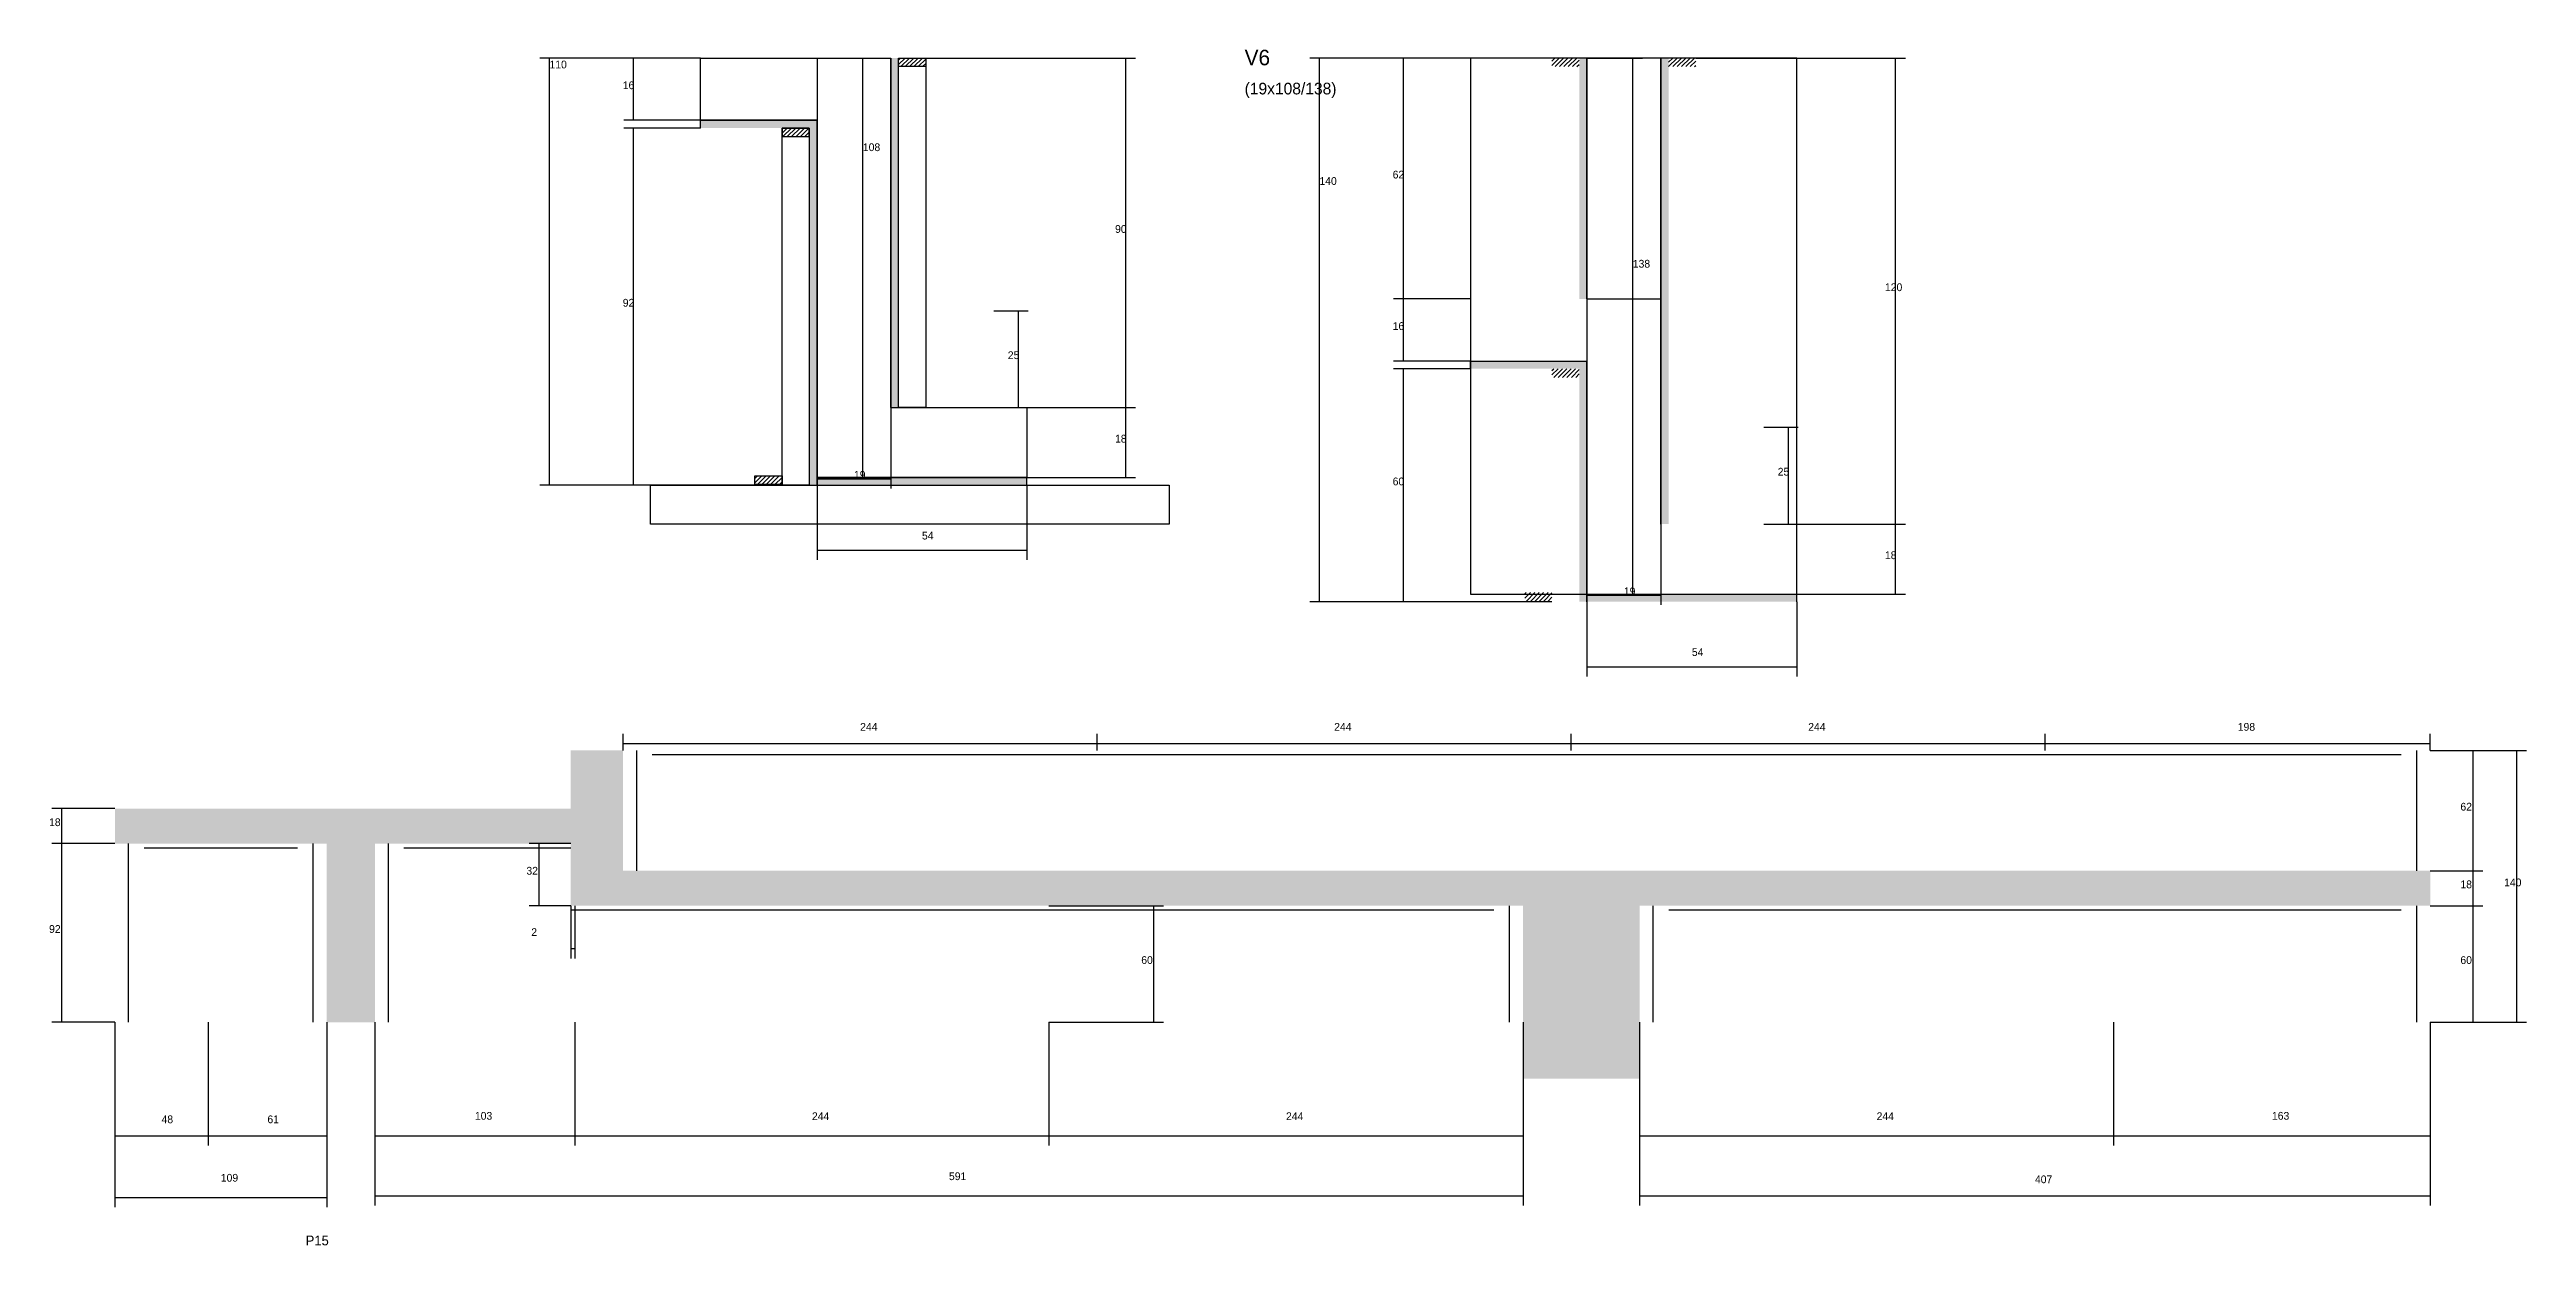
# Model space of a CAD drawing. Header units: metres. Extents: x -8742 to -5900, y 12644 to 13260.
# Drawn here: x -8742 to -7467, y 12644 to 13260 of the extents above; entities that cross this region are included whole.
import ezdxf

# ---------------------------------------------------------------- set-up
doc = ezdxf.new("R2010")
doc.units = ezdxf.units.M
for name, color, linetype in [('CONCRETO', 251, 'Continuous'), ('COTA', 241, 'Continuous'), ('Hachura', 253, 'Continuous'), ('Madeira', 126, 'Continuous'), ('NOMENCLATURA', 7, 'Continuous'), ('Painéis', 200, 'Continuous'), ('SARR_2.2x7', 40, 'Continuous'), ('Texto Seção', 7, 'Continuous')]:
    doc.layers.add(name, color=color, linetype=linetype)

msp = doc.modelspace()

# ---------------------------------------------------------------- texts
at = {"layer": 'COTA'}
for s, p in [('110', (-8485, 13249.8)), ('16', (-8447.3, 13239.1)), ('108', (-8323.7, 13207.2)), ('62', (-8051, 13193.1)), ('140', (-8088.7, 13189.8)), ('90', (-8193.9, 13165.1)), ('138', (-7927.4, 13147.2)), ('120', (-7797.6, 13135.1)), ('92', (-8447.3, 13127.1)), ('16', (-8051, 13115.1)), ('25', (-8249.1, 13100.1)), ('18', (-8193.9, 13057.1)), ('25', (-7852.8, 13040.1)), ('19', (-8328.3, 13038.5)), ('60', (-8051, 13035.1)), ('54', (-8293.3, 13007.2)), ('18', (-7797.6, 12997.1)), ('19', (-7932, 12978.5)), ('54', (-7897, 12947.2)), ('244', (-8325.1, 12908.7)), ('244', (-8081.1, 12908.7)), ('244', (-7837.1, 12908.7)), ('198', (-7616, 12908.7)), ('62', (-7501.4, 12867.6)), ('18', (-8742.6, 12859.6)), ('32', (-8496.9, 12834.6)), ('18', (-7501.4, 12827.6)), ('140', (-7478.9, 12828.6)), ('92', (-8742.6, 12804.6)), ('2', (-8494.4, 12803)), ('60', (-8180.4, 12788.6)), ('60', (-7501.4, 12788.6)), ('103', (-8523.4, 12708.4)), ('244', (-8349.9, 12708.2)), ('244', (-8105.9, 12708.2)), ('244', (-7801.9, 12708.2)), ('163', (-7598.4, 12708.4)), ('48', (-8684.7, 12706.6)), ('61', (-8630.2, 12706.6)), ('109', (-8654.2, 12676.5)), ('591', (-8279.4, 12677.3)), ('407', (-7720.4, 12675.7))]:
    msp.add_text(s, height=4, dxfattribs=at).set_placement(p)
at = {"layer": 'NOMENCLATURA'}
msp.add_text('P15', height=5, dxfattribs=at).set_placement((-8610.5, 12643.7))
at = {"layer": 'Texto Seção'}
for s, height, p in [('V6', 8, (-8127.2, 13251.4)), ('(19x108/138)', 6, (-8127.2, 13236.4))]:
    msp.add_text(s, height=height, dxfattribs=at).set_placement(p)

# ---------------------------------------------------------------- hatches: boundary and pattern name
at = {"layer": 'COTA'}
h = msp.add_hatch(dxfattribs=at)
h.set_pattern_fill('AR-CONC', scale=0.03)
h.paths.add_polyline_path([(-8447.1, 12898.6), (-8474.1, 12898.6), (-8474.1, 12868.6), (-8708.7, 12868.6), (-8708.7, 12850.6), (-8599.7, 12850.6), (-8599.7, 12758.6), (-8574.9, 12758.6), (-8574.9, 12850.6), (-8474.1, 12850.6), (-8474.1, 12818.6), (-8471.9, 12818.6), (-7983.9, 12818.6), (-7983.9, 12758.6), (-7983.9, 12729.6), (-7923.9, 12729.6), (-7923.9, 12758.6), (-7923.9, 12818.6), (-7516.9, 12818.6), (-7516.9, 12836.6), (-8447.1, 12836.6)])
at = {"layer": 'Hachura'}
h = msp.add_hatch(color=8, dxfattribs=at)
h.dxf.hatch_style = 1
h.paths.add_polyline_path([(-8309.3, 13075.1), (-8305.3, 13075.1), (-8305.3, 13255.1), (-8309.3, 13255.1)])
h = msp.add_hatch(dxfattribs=at)
h.set_pattern_fill('ANSI31', scale=0.5)
h.paths.add_polyline_path([(-8291.3, 13255.1), (-8291.3, 13250.7), (-8291.3, 13250.7), (-8305.3, 13250.7), (-8305.3, 13250.7), (-8305.3, 13255.1), (-8305.3, 13255.1), (-8291.3, 13255.1)])
h = msp.add_hatch(dxfattribs=at)
h.set_pattern_fill('ANSI31', scale=0.5)
h.paths.add_polyline_path([(-7969, 13255.1), (-7969, 13250.7), (-7969, 13250.7), (-7955, 13250.7), (-7955, 13250.7), (-7955, 13255.1), (-7955, 13255.1), (-7969, 13255.1)])
h = msp.add_hatch(color=8, dxfattribs=at)
h.dxf.hatch_style = 1
h.paths.add_polyline_path([(-7955, 13255.1), (-7951, 13255.1), (-7951, 13255.1), (-7951, 13131.1), (-7951, 13131.1), (-7955, 13131.1), (-7955, 13131.1), (-7955, 13255.1)])
h = msp.add_hatch(color=8, dxfattribs=at)
h.dxf.hatch_style = 1
h.paths.add_polyline_path([(-7913, 13015.1), (-7909, 13015.1), (-7909, 13255.1), (-7913, 13255.1)])
h = msp.add_hatch(dxfattribs=at)
h.set_pattern_fill('ANSI31', scale=0.5)
h.paths.add_polyline_path([(-7895, 13255.1), (-7895, 13250.7), (-7895, 13250.7), (-7909, 13250.7), (-7909, 13250.7), (-7909, 13255.1), (-7909, 13255.1), (-7895, 13255.1)])
h = msp.add_hatch(color=8, dxfattribs=at)
h.dxf.hatch_style = 1
h.paths.add_polyline_path([(-8347.3, 13219.1), (-8347.3, 13223.1), (-8347.3, 13223.1), (-8407.3, 13223.1), (-8407.3, 13223.1), (-8407.3, 13219.1), (-8407.3, 13219.1), (-8347.3, 13219.1)])
h = msp.add_hatch(dxfattribs=at)
h.set_pattern_fill('ANSI31', scale=0.5)
h.paths.add_polyline_path([(-8365.3, 13219.1), (-8365.3, 13214.7), (-8365.3, 13214.7), (-8351.3, 13214.7), (-8351.3, 13214.7), (-8351.3, 13219.1), (-8351.3, 13219.1), (-8365.3, 13219.1)])
h = msp.add_hatch(color=8, dxfattribs=at)
h.dxf.hatch_style = 1
h.paths.add_polyline_path([(-8347.3, 13219.1), (-8351.3, 13219.1), (-8351.3, 13035.1), (-8347.3, 13035.1)])
h = msp.add_hatch(color=8, dxfattribs=at)
h.dxf.hatch_style = 1
h.paths.add_polyline_path([(-7951, 13095.1), (-7951, 13099.1), (-7951, 13099.1), (-8011, 13099.1), (-8011, 13099.1), (-8011, 13095.1), (-8011, 13095.1), (-7951, 13095.1)])
h = msp.add_hatch(dxfattribs=at)
h.set_pattern_fill('ANSI31', scale=0.5)
h.paths.add_polyline_path([(-7969, 13095.1), (-7969, 13090.7), (-7969, 13090.7), (-7955, 13090.7), (-7955, 13090.7), (-7955, 13095.1), (-7955, 13095.1), (-7969, 13095.1)])
h = msp.add_hatch(color=8, dxfattribs=at)
h.dxf.hatch_style = 1
h.paths.add_polyline_path([(-7951, 13095.1), (-7955, 13095.1), (-7955, 12975.1), (-7951, 12975.1)])
h = msp.add_hatch(dxfattribs=at)
h.set_pattern_fill('ANSI31', scale=0.5)
h.paths.add_polyline_path([(-8379.3, 13035.5), (-8379.3, 13039.9), (-8379.3, 13039.9), (-8365.3, 13039.9), (-8365.3, 13039.9), (-8365.3, 13035.5), (-8365.3, 13035.5), (-8379.3, 13035.5)])
h = msp.add_hatch(color=8, dxfattribs=at)
h.dxf.hatch_style = 1
h.paths.add_polyline_path([(-8239.3, 13035.1), (-8239.3, 13039.1), (-8239.3, 13039.1), (-8347.3, 13039.1), (-8347.3, 13039.1), (-8347.3, 13035.1), (-8347.3, 13035.1), (-8239.3, 13035.1)])
h = msp.add_hatch(dxfattribs=at)
h.set_pattern_fill('ANSI31', scale=0.5)
h.paths.add_polyline_path([(-7983, 12975.5), (-7983, 12979.9), (-7983, 12979.9), (-7969, 12979.9), (-7969, 12979.9), (-7969, 12975.5), (-7969, 12975.5), (-7983, 12975.5)])
h = msp.add_hatch(color=8, dxfattribs=at)
h.dxf.hatch_style = 1
h.paths.add_polyline_path([(-7843, 12975.1), (-7843, 12979.1), (-7843, 12979.1), (-7951, 12979.1), (-7951, 12979.1), (-7951, 12975.1), (-7951, 12975.1), (-7843, 12975.1)])

# ---------------------------------------------------------------- linework, layer by layer
at = {"layer": 'CONCRETO'}
msp.add_lwpolyline([(-8309.3, 13255.1), (-8309.3, 13075.1), (-8239.3, 13075.1), (-8239.3, 13039.1), (-8239.3, 13039.1), (-8239.3, 13039.1), (-8347.3, 13039.1), (-8347.3, 13223.1), (-8407.3, 13223.1), (-8407.3, 13255.1), (-8309.3, 13255.1)], dxfattribs=at)
for points in [[(-8011, 12979.1), (-7843, 12979.1), (-7843, 13255.1), (-8011, 13255.1)], [(-7951, 13131.1), (-7913, 13131.1), (-7913, 13255.1), (-7951, 13255.1)]]:
    msp.add_lwpolyline(points, close=True, dxfattribs=at)
at = {"layer": 'COTA'}
for p, q in [((-8407.3, 13255.1), (-8490, 13255.1)), ((-8485, 13035.1), (-8485, 13255.1)), ((-8407.3, 13255.1), (-8446.8, 13255.1)), ((-8441.8, 13223.1), (-8441.8, 13255.1)), ((-8347.3, 13255.1), (-8318.7, 13255.1)), ((-8347.3, 13255.1), (-8347.3, 13033.5)), ((-8323.7, 13039.1), (-8323.7, 13255.1)), ((-8309.3, 13255.1), (-8309.3, 13033.5)), ((-8291.3, 13255.1), (-8183.4, 13255.1)), ((-8188.4, 13075.1), (-8188.4, 13255.1)), ((-7959.4, 13255.1), (-8093.7, 13255.1)), ((-8088.7, 12975.1), (-8088.7, 13255.1)), ((-7959.4, 13255.1), (-8050.5, 13255.1)), ((-8045.5, 13131.1), (-8045.5, 13255.1)), ((-7951, 13255.1), (-7922.4, 13255.1)), ((-7951, 13255.1), (-7951, 12973.5)), ((-7927.4, 12979.1), (-7927.4, 13255.1)), ((-7913, 13255.1), (-7913, 12973.5)), ((-7895, 13255.1), (-7787.1, 13255.1)), ((-7792.1, 13015.1), (-7792.1, 13255.1)), ((-8407.3, 13223.1), (-8446.8, 13223.1)), ((-8407.3, 13219.1), (-8446.8, 13219.1)), ((-8441.8, 13035.1), (-8441.8, 13219.1)), ((-8256.3, 13125), (-8238.6, 13125)), ((-8243.6, 13075.1), (-8243.6, 13125)), ((-8011, 13131.1), (-8050.5, 13131.1)), ((-8011, 13131.1), (-8050.5, 13131.1)), ((-8045.5, 13099.1), (-8045.5, 13131.1)), ((-8011, 13099.1), (-8050.5, 13099.1)), ((-8011, 13095.1), (-8050.5, 13095.1)), ((-8045.5, 12975.1), (-8045.5, 13095.1)), ((-8256.3, 13075.1), (-8238.6, 13075.1)), ((-8239.3, 13075.1), (-8183.4, 13075.1)), ((-8239.3, 13075.1), (-8183.4, 13075.1)), ((-8188.4, 13039.1), (-8188.4, 13075.1)), ((-7860, 13065), (-7842.3, 13065)), ((-7847.3, 13015.1), (-7847.3, 13065)), ((-8365.3, 13035.1), (-8490, 13035.1)), ((-8365.3, 13035.1), (-8446.8, 13035.1)), ((-8347.3, 13039.1), (-8318.7, 13039.1)), ((-8347.3, 13038.5), (-8309.3, 13038.5)), ((-8347.3, 13035.1), (-8347.3, 12996.7)), ((-8239.3, 13039.1), (-8183.4, 13039.1)), ((-8239.3, 13035.1), (-8239.3, 12996.7)), ((-7860, 13015.1), (-7842.3, 13015.1)), ((-7843, 13015.1), (-7787.1, 13015.1)), ((-7843, 13015.1), (-7787.1, 13015.1)), ((-7792.1, 12979.1), (-7792.1, 13015.1)), ((-8347.3, 13001.7), (-8239.3, 13001.7)), ((-7951, 12979.1), (-7922.4, 12979.1)), ((-7843, 12979.1), (-7787.1, 12979.1)), ((-7969, 12975.1), (-8093.7, 12975.1)), ((-7969, 12975.1), (-8050.5, 12975.1)), ((-7951, 12978.5), (-7913, 12978.5)), ((-7951, 12975.1), (-7951, 12936.7)), ((-7843, 12975.1), (-7843, 12936.7)), ((-7951, 12941.7), (-7843, 12941.7)), ((-8447.1, 12898.6), (-8447.1, 12907.2)), ((-8203.1, 12898.6), (-8203.1, 12907.2)), ((-8203.1, 12898.6), (-8203.1, 12907.2)), ((-7959.1, 12898.6), (-7959.1, 12907.2)), ((-7959.1, 12898.6), (-7959.1, 12907.2)), ((-7715.1, 12898.6), (-7715.1, 12907.2)), ((-7715.1, 12898.6), (-7715.1, 12907.2)), ((-7516.9, 12898.6), (-7516.9, 12907.2)), ((-8447.1, 12902.2), (-8203.1, 12902.2)), ((-8203.1, 12902.2), (-7959.1, 12902.2)), ((-7959.1, 12902.2), (-7715.1, 12902.2)), ((-7715.1, 12902.2), (-7516.9, 12902.2)), ((-7516.9, 12898.6), (-7467.4, 12898.6)), ((-7516.9, 12898.6), (-7489.9, 12898.6)), ((-7494.9, 12836.6), (-7494.9, 12898.6)), ((-7472.4, 12758.6), (-7472.4, 12898.6)), ((-8708.7, 12868.6), (-8741.1, 12868.6)), ((-8736.1, 12850.6), (-8736.1, 12868.6)), ((-8708.7, 12850.6), (-8741.1, 12850.6)), ((-8708.7, 12850.6), (-8741.1, 12850.6)), ((-8736.1, 12758.6), (-8736.1, 12850.6)), ((-8474.1, 12850.6), (-8495.4, 12850.6)), ((-8490.4, 12818.6), (-8490.4, 12850.6)), ((-7516.9, 12836.6), (-7489.9, 12836.6)), ((-7516.9, 12836.6), (-7489.9, 12836.6)), ((-7494.9, 12818.6), (-7494.9, 12836.6)), ((-8474.1, 12818.6), (-8495.4, 12818.6)), ((-8474.1, 12818.6), (-8474.1, 12791.5)), ((-8471.9, 12818.6), (-8471.9, 12791.5)), ((-8227.9, 12818.6), (-8168.9, 12818.6)), ((-8173.9, 12758.6), (-8173.9, 12818.6)), ((-7516.9, 12818.6), (-7489.9, 12818.6)), ((-7516.9, 12818.6), (-7489.9, 12818.6)), ((-7494.9, 12758.6), (-7494.9, 12818.6)), ((-8474.1, 12796.5), (-8471.9, 12796.5)), ((-8708.7, 12758.6), (-8741.1, 12758.6)), ((-8708.7, 12758.6), (-8708.7, 12663.4)), ((-8708.7, 12758.6), (-8708.7, 12695.1)), ((-8660.7, 12758.6), (-8660.7, 12695.1)), ((-8660.7, 12758.6), (-8660.7, 12695.1)), ((-8599.7, 12758.6), (-8599.7, 12663.4)), ((-8599.7, 12758.6), (-8599.7, 12695.1)), ((-8574.9, 12758.6), (-8574.9, 12695.1)), ((-8574.9, 12758.6), (-8574.9, 12664.2)), ((-8471.9, 12758.6), (-8471.9, 12695.1)), ((-8471.9, 12758.6), (-8471.9, 12695.1)), ((-8227.9, 12758.6), (-8227.9, 12695.1)), ((-8227.9, 12758.6), (-8227.9, 12695.1)), ((-8227.9, 12758.6), (-8168.9, 12758.6)), ((-7983.9, 12758.6), (-7983.9, 12695.1)), ((-7923.9, 12758.6), (-7923.9, 12695.1)), ((-7679.9, 12758.6), (-7679.9, 12695.1)), ((-7679.9, 12758.6), (-7679.9, 12695.1)), ((-7516.9, 12758.6), (-7489.9, 12758.6)), ((-7516.9, 12758.6), (-7467.4, 12758.6)), ((-7516.9, 12758.6), (-7516.9, 12664.2)), ((-7983.9, 12744.1), (-7983.9, 12664.2)), ((-7923.9, 12744.1), (-7923.9, 12664.2)), ((-7516.9, 12746.4), (-7516.9, 12695.1)), ((-8708.7, 12700.1), (-8660.7, 12700.1)), ((-8660.7, 12700.1), (-8599.7, 12700.1)), ((-8574.9, 12700.1), (-8471.9, 12700.1)), ((-8471.9, 12700.1), (-8227.9, 12700.1)), ((-8227.9, 12700.1), (-7983.9, 12700.1)), ((-7923.9, 12700.1), (-7679.9, 12700.1)), ((-7679.9, 12700.1), (-7516.9, 12700.1)), ((-8708.7, 12668.4), (-8599.7, 12668.4)), ((-8574.9, 12669.2), (-7983.9, 12669.2)), ((-7923.9, 12669.2), (-7516.9, 12669.2))]:
    msp.add_line(p, q, dxfattribs=at)
at = {"layer": 'Madeira'}
for points in [[(-8291.3, 13255.1), (-8291.3, 13250.7), (-8305.3, 13250.7), (-8305.3, 13255.1)], [(-8291.3, 13075.1), (-8305.3, 13075.1), (-8305.3, 13255.1), (-8291.3, 13255.1)], [(-8365.3, 13219.1), (-8365.3, 13214.7), (-8351.3, 13214.7), (-8351.3, 13219.1)], [(-8365.3, 13219.1), (-8351.3, 13219.1), (-8351.3, 13035.1), (-8365.3, 13035.1)], [(-8166.1, 13015.1), (-8433, 13015.1), (-8433, 13035.1), (-8166.1, 13035.1)], [(-8379.3, 13035.5), (-8379.3, 13039.9), (-8365.3, 13039.9), (-8365.3, 13035.5)]]:
    msp.add_lwpolyline(points, close=True, dxfattribs=at)
at = {"layer": 'Painéis'}
for p, q in [((-8309.3, 13075.1), (-8309.3, 13255.1)), ((-7951, 13131.1), (-7951, 13255.1)), ((-7913, 13015.1), (-7913, 13255.1)), ((-8407.3, 13223.1), (-8347.3, 13223.1)), ((-8407.3, 13219.1), (-8407.3, 13223.1)), ((-8347.3, 13219.1), (-8347.3, 13223.1)), ((-8347.3, 13035.1), (-8347.3, 13219.1)), ((-8011, 13099.1), (-7951, 13099.1)), ((-8011, 13095.1), (-8011, 13099.1)), ((-7951, 13095.1), (-7951, 13099.1)), ((-7951, 12975.1), (-7951, 13095.1)), ((-8347.3, 13039.1), (-8239.3, 13039.1)), ((-8347.3, 13035.1), (-8347.3, 13039.1)), ((-8239.3, 13035.1), (-8239.3, 13039.1)), ((-7951, 12979.1), (-7843, 12979.1)), ((-7951, 12975.1), (-7951, 12979.1)), ((-7843, 12975.1), (-7843, 12979.1))]:
    msp.add_line(p, q, dxfattribs=at)
at = {"layer": 'SARR_2.2x7'}
for p, q in [((-8440.1, 12836.6), (-8440.1, 12898.6)), ((-8432.1, 12896.4), (-8203.1, 12896.4)), ((-8203.1, 12896.4), (-7959.1, 12896.4)), ((-7959.1, 12896.4), (-7715.1, 12896.4)), ((-7715.1, 12896.4), (-7531.9, 12896.4)), ((-7523.9, 12836.6), (-7523.9, 12898.6)), ((-8701.7, 12758.6), (-8701.7, 12850.6)), ((-8693.7, 12848.4), (-8660.7, 12848.4)), ((-8660.7, 12848.4), (-8614.7, 12848.4)), ((-8606.7, 12758.6), (-8606.7, 12850.6)), ((-8567.9, 12758.6), (-8567.9, 12850.6)), ((-8559.9, 12848.4), (-8474.1, 12848.4)), ((-8474.1, 12816.4), (-8471.9, 12816.4)), ((-8471.9, 12816.4), (-8227.9, 12816.4)), ((-8227.9, 12816.4), (-7998.9, 12816.4)), ((-7990.9, 12758.6), (-7990.9, 12818.6)), ((-7916.9, 12758.6), (-7916.9, 12818.6)), ((-7908.9, 12816.4), (-7679.9, 12816.4)), ((-7679.9, 12816.4), (-7531.9, 12816.4)), ((-7523.9, 12758.6), (-7523.9, 12818.6))]:
    msp.add_line(p, q, dxfattribs=at)

msp.set_redraw_order([(e.dxf.handle, doc.entitydb.next_handle()) for e in msp.query("TEXT MTEXT ATTDEF DIMENSION ARC_DIMENSION")])  # texts and dimensions are drawn at this point

doc.saveas('drawing.dxf')
